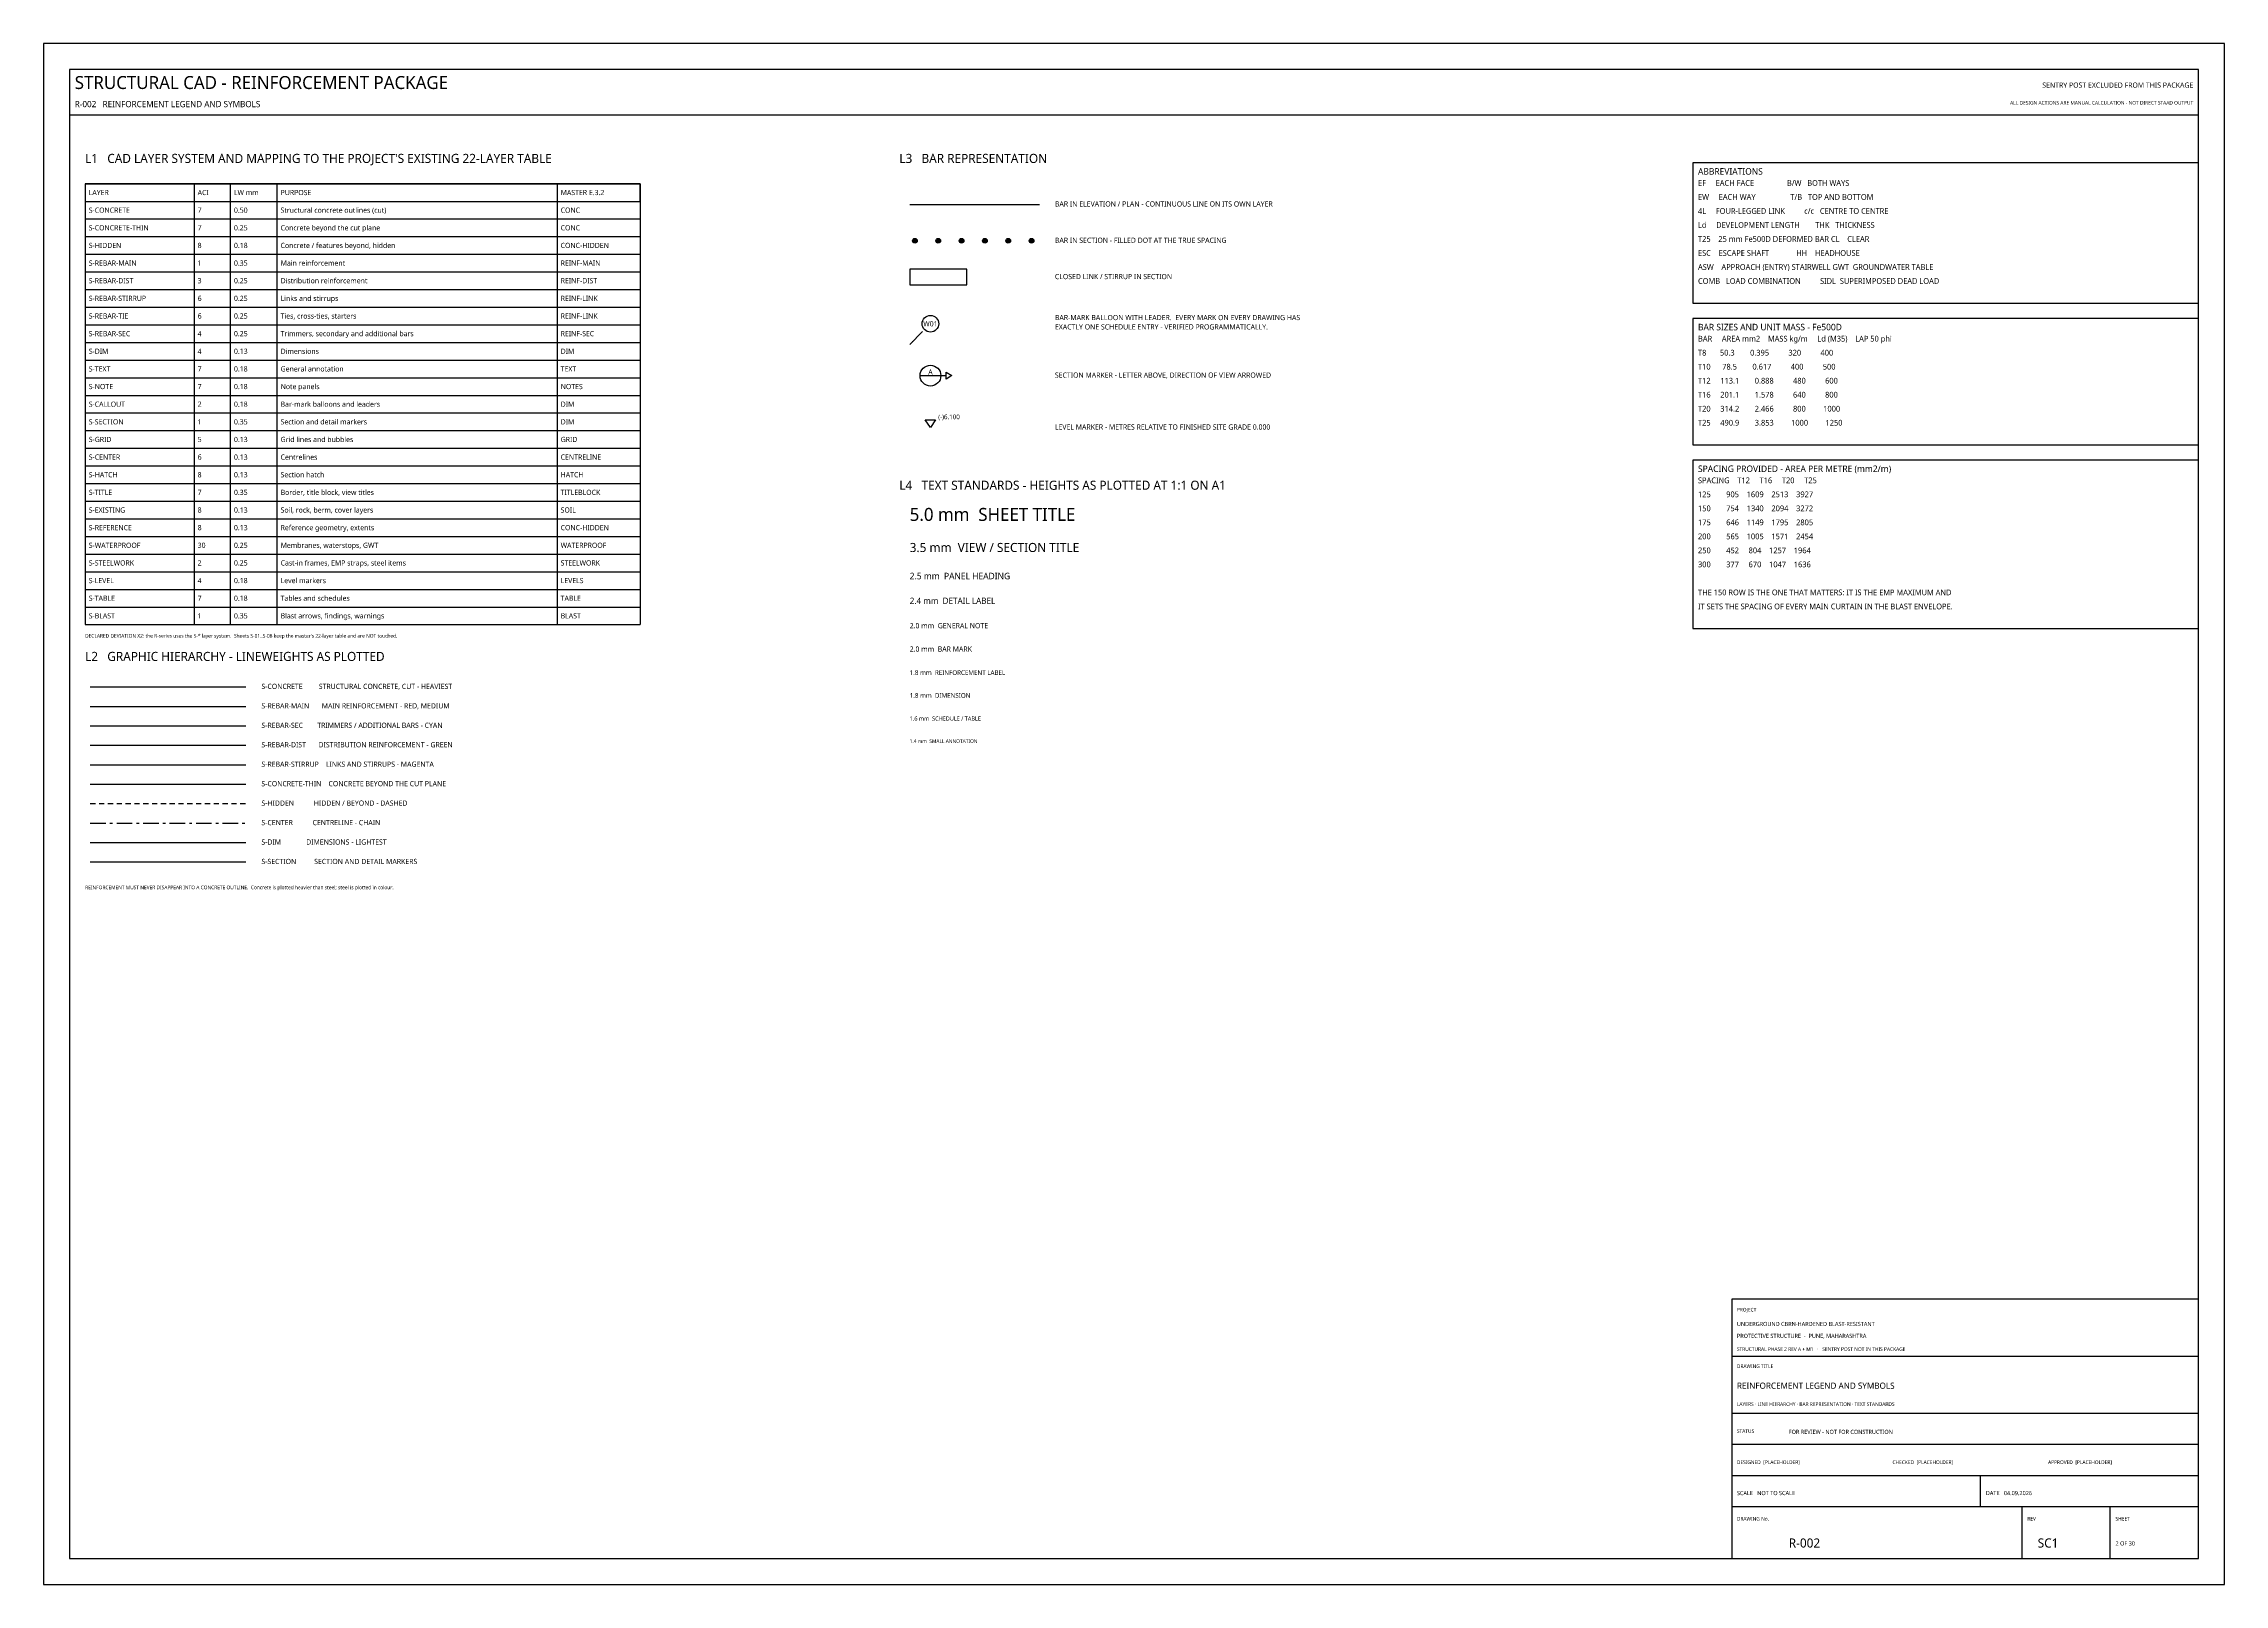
# Model space of a CAD drawing. Header units: millimetres. Extents: x 0 to 841, y 0 to 594.
import ezdxf
from ezdxf.enums import TextEntityAlignment as Align

# ---------------------------------------------------------------- set-up
doc = ezdxf.new("R2010")
doc.units = ezdxf.units.MM
for name, color, linetype in [('S-BLAST', 1, 'Continuous'), ('S-CALLOUT', 2, 'Continuous'), ('S-CENTER', 6, 'Continuous'), ('S-CONCRETE', 7, 'Continuous'), ('S-CONCRETE-THIN', 7, 'Continuous'), ('S-DIM', 4, 'Continuous'), ('S-HIDDEN', 8, 'Continuous'), ('S-LEVEL', 4, 'Continuous'), ('S-NOTE', 7, 'Continuous'), ('S-REBAR-DIST', 3, 'Continuous'), ('S-REBAR-MAIN', 1, 'Continuous'), ('S-REBAR-SEC', 4, 'Continuous'), ('S-REBAR-STIRRUP', 6, 'Continuous'), ('S-SECTION', 1, 'Continuous'), ('S-TABLE', 7, 'Continuous'), ('S-TEXT', 7, 'Continuous'), ('S-TITLE', 7, 'Continuous')]:
    doc.layers.add(name, color=color, linetype=linetype)
doc.styles.add('OpenSans', font='OpenSans-Regular.ttf')
doc.dimstyles.new('SC-DIM', dxfattribs={"dimtxt": 1.8, "dimasz": 1.6, "dimexe": 1.2, "dimexo": 1, "dimgap": 0.8, "dimtad": 1, "dimdec": 0, "dimblk": 'ARCHTICK', "dimcen": 2.5, "dimclrd": 4, "dimclre": 4, "dimclrt": 4, "dimazin": 3, "dimtfac": 1, "dimtmove": 0, "dimatfit": 3, "dimlwd": 13, "dimlwe": 13})

# ---------------------------------------------------------------- blocks, each defined once
blk = doc.blocks.new('BARMARK')
at = {"layer": 'S-CALLOUT'}
blk.add_circle((0, 0), 3.2, dxfattribs=at)
blk = doc.blocks.new('_ARCHTICK')
at = {"color": 0, "linetype": 'BYBLOCK', "const_width": 0.15}
blk.add_lwpolyline([(-0.5, -0.5), (0.5, 0.5)], dxfattribs=at)
blk = doc.blocks.new('SECMARK')
at = {"layer": 'S-SECTION'}
blk.add_line((-4, 0), (4, 0), dxfattribs=at)
blk.add_circle((0, 0), 4, dxfattribs=at)
blk = doc.blocks.new('LEVELMK')
at = {"layer": 'S-LEVEL'}
blk.add_lwpolyline([(0, 0), (-2, 3), (2, 3), (0, 0)], close=True, dxfattribs=at)

msp = doc.modelspace()

# ---------------------------------------------------------------- hatches: boundary and pattern name
at = {"layer": 'S-REBAR-MAIN'}
for points in [[(336.9, 518), (336.83, 518.34), (336.64, 518.64), (336.34, 518.83), (336, 518.9), (335.66, 518.83), (335.36, 518.64), (335.17, 518.34), (335.1, 518), (335.17, 517.66), (335.36, 517.36), (335.66, 517.17), (336, 517.1), (336.34, 517.17), (336.64, 517.36), (336.83, 517.66)], [(345.9, 518), (345.83, 518.34), (345.64, 518.64), (345.34, 518.83), (345, 518.9), (344.66, 518.83), (344.36, 518.64), (344.17, 518.34), (344.1, 518), (344.17, 517.66), (344.36, 517.36), (344.66, 517.17), (345, 517.1), (345.34, 517.17), (345.64, 517.36), (345.83, 517.66)], [(354.9, 518), (354.83, 518.34), (354.64, 518.64), (354.34, 518.83), (354, 518.9), (353.66, 518.83), (353.36, 518.64), (353.17, 518.34), (353.1, 518), (353.17, 517.66), (353.36, 517.36), (353.66, 517.17), (354, 517.1), (354.34, 517.17), (354.64, 517.36), (354.83, 517.66)], [(363.9, 518), (363.83, 518.34), (363.64, 518.64), (363.34, 518.83), (363, 518.9), (362.66, 518.83), (362.36, 518.64), (362.17, 518.34), (362.1, 518), (362.17, 517.66), (362.36, 517.36), (362.66, 517.17), (363, 517.1), (363.34, 517.17), (363.64, 517.36), (363.83, 517.66)], [(372.9, 518), (372.83, 518.34), (372.64, 518.64), (372.34, 518.83), (372, 518.9), (371.66, 518.83), (371.36, 518.64), (371.17, 518.34), (371.1, 518), (371.17, 517.66), (371.36, 517.36), (371.66, 517.17), (372, 517.1), (372.34, 517.17), (372.64, 517.36), (372.83, 517.66)], [(381.9, 518), (381.83, 518.34), (381.64, 518.64), (381.34, 518.83), (381, 518.9), (380.66, 518.83), (380.36, 518.64), (380.17, 518.34), (380.1, 518), (380.17, 517.66), (380.36, 517.36), (380.66, 517.17), (381, 517.1), (381.34, 517.17), (381.64, 517.36), (381.83, 517.66)]]:
    msp.add_hatch(color=1, dxfattribs=at).paths.add_polyline_path(points)

# ---------------------------------------------------------------- linework, layer by layer
at = {"layer": 'S-CENTER'}
for p, q in [((18, 293.5), (24, 293.5)), ((25.6, 293.5), (26.6, 293.5)), ((28.2, 293.5), (34.2, 293.5)), ((35.8, 293.5), (36.8, 293.5)), ((38.4, 293.5), (44.4, 293.5)), ((46, 293.5), (47, 293.5)), ((48.6, 293.5), (54.6, 293.5)), ((56.2, 293.5), (57.2, 293.5)), ((58.8, 293.5), (64.8, 293.5)), ((66.4, 293.5), (67.4, 293.5)), ((69, 293.5), (75, 293.5)), ((76.6, 293.5), (77.6, 293.5))]:
    msp.add_line(p, q, dxfattribs=at)
at = {"layer": 'S-CONCRETE'}
msp.add_line((18, 346), (78, 346), dxfattribs=at)
at = {"layer": 'S-CONCRETE-THIN'}
msp.add_line((18, 308.5), (78, 308.5), dxfattribs=at)
at = {"layer": 'S-DIM'}
msp.add_line((18, 286), (78, 286), dxfattribs=at)
at = {"layer": 'S-HIDDEN'}
for p, q in [((18, 301), (20, 301)), ((21.4, 301), (23.4, 301)), ((24.8, 301), (26.8, 301)), ((28.2, 301), (30.2, 301)), ((31.6, 301), (33.6, 301)), ((35, 301), (37, 301)), ((38.4, 301), (40.4, 301)), ((41.8, 301), (43.8, 301)), ((45.2, 301), (47.2, 301)), ((48.6, 301), (50.6, 301)), ((52, 301), (54, 301)), ((55.4, 301), (57.4, 301)), ((58.8, 301), (60.8, 301)), ((62.2, 301), (64.2, 301)), ((65.6, 301), (67.6, 301)), ((69, 301), (71, 301)), ((72.4, 301), (74.4, 301)), ((75.8, 301), (77.8, 301))]:
    msp.add_line(p, q, dxfattribs=at)
at = {"layer": 'S-REBAR-DIST'}
msp.add_line((18, 323.5), (78, 323.5), dxfattribs=at)
at = {"layer": 'S-REBAR-MAIN'}
for p, q in [((334, 532), (384, 532)), ((18, 338.5), (78, 338.5))]:
    msp.add_line(p, q, dxfattribs=at)
for centre in [(336, 518), (345, 518), (354, 518), (363, 518), (372, 518), (381, 518)]:
    msp.add_circle(centre, 0.9, dxfattribs=at)
at = {"layer": 'S-REBAR-SEC'}
msp.add_line((18, 331), (78, 331), dxfattribs=at)
at = {"layer": 'S-REBAR-STIRRUP'}
msp.add_line((18, 316), (78, 316), dxfattribs=at)
msp.add_lwpolyline([(334, 501), (356, 501), (356, 507), (334, 507)], close=True, dxfattribs=at)
at = {"layer": 'S-SECTION'}
for p, q in [((346, 466), (348, 466)), ((18, 278.5), (78, 278.5))]:
    msp.add_line(p, q, dxfattribs=at)
msp.add_lwpolyline([(348, 467.4), (350.2, 466), (348, 464.6)], close=True, dxfattribs=at)
at = {"layer": 'S-TABLE'}
for p, q in [((16, 540), (230, 540)), ((16, 540), (16, 370)), ((58, 540), (58, 370)), ((72, 540), (72, 370)), ((90, 540), (90, 370)), ((198, 540), (198, 370)), ((230, 540), (230, 370)), ((16, 526.4), (230, 526.4)), ((16, 519.6), (230, 519.6)), ((16, 512.8), (230, 512.8)), ((16, 506), (230, 506)), ((16, 499.2), (230, 499.2)), ((16, 492.4), (230, 492.4)), ((16, 485.6), (230, 485.6)), ((16, 478.8), (230, 478.8)), ((16, 472), (230, 472)), ((16, 465.2), (230, 465.2)), ((16, 458.4), (230, 458.4)), ((16, 451.6), (230, 451.6)), ((16, 444.8), (230, 444.8)), ((16, 438), (230, 438)), ((16, 431.2), (230, 431.2)), ((16, 424.4), (230, 424.4)), ((16, 417.6), (230, 417.6)), ((16, 410.8), (230, 410.8)), ((16, 404), (230, 404)), ((16, 397.2), (230, 397.2)), ((16, 390.4), (230, 390.4)), ((16, 383.6), (230, 383.6)), ((16, 376.8), (230, 376.8)), ((16, 370), (230, 370))]:
    msp.add_line(p, q, dxfattribs=at)
msp.add_lwpolyline([(16, 533.2), (230, 533.2), (230, 540), (16, 540)], close=True, dxfattribs=at)
at = {"layer": 'S-TITLE'}
for p, q in [((10, 566.5), (831, 566.5)), ((651, 88), (831, 88)), ((651, 66), (831, 66)), ((651, 54), (831, 54)), ((651, 42), (831, 42)), ((747, 30), (747, 42)), ((651, 30), (831, 30)), ((763, 10), (763, 30)), ((797, 10), (797, 30))]:
    msp.add_line(p, q, dxfattribs=at)
for points in [[(0, 0), (841, 0), (841, 594), (0, 594)], [(10, 10), (831, 10), (831, 584), (10, 584)], [(636, 493.98), (831, 493.98), (831, 548), (636, 548)], [(636, 439.35), (831, 439.35), (831, 487.98), (636, 487.98)], [(636, 368.53), (831, 368.53), (831, 433.35), (636, 433.35)], [(651, 10), (831, 10), (831, 110), (651, 110)]]:
    msp.add_lwpolyline(points, close=True, dxfattribs=at)

# ---------------------------------------------------------------- block references
at = {"layer": 'S-CALLOUT'}
msp.add_blockref('BARMARK', (342, 486), dxfattribs=at)
at = {"layer": 'S-LEVEL'}
msp.add_blockref('LEVELMK', (342, 446), dxfattribs=at)
at = {"layer": 'S-SECTION'}
msp.add_blockref('SECMARK', (342, 466), dxfattribs=at)

# ---------------------------------------------------------------- texts
at = {"layer": 'S-BLAST', "style": 'OpenSans'}
for s, height, p in [('ALL DESIGN ACTIONS ARE MANUAL CALCULATION - NOT DIRECT STAAD OUTPUT', 1.4, (829, 570.5)), ('SENTRY POST EXCLUDED FROM THIS PACKAGE', 2, (829, 577))]:
    msp.add_text(s, height=height, dxfattribs=at).set_placement(p, align=Align.RIGHT)
for s, height, p in [("DECLARED DEVIATION X2: the R-series uses the S-* layer system.  Sheets S-01..S-08 keep the master's 22-layer table and are NOT touched.", 1.4, (16, 365)), ('REINFORCEMENT MUST NEVER DISAPPEAR INTO A CONCRETE OUTLINE.  Concrete is plotted heavier than steel; steel is plotted in colour.', 1.4, (16, 268)), ('FOR REVIEW - NOT FOR CONSTRUCTION', 1.6, (673, 58))]:
    msp.add_text(s, height=height, dxfattribs=at).set_placement(p)
at = {"layer": 'S-CALLOUT', "style": 'OpenSans'}
msp.add_text('W01', height=2, dxfattribs=at).set_placement((342, 486), align=Align.MIDDLE_CENTER)
at = {"layer": 'S-LEVEL', "style": 'OpenSans'}
msp.add_text('(-)6.100', height=1.8, dxfattribs=at).set_placement((345, 449.2))
at = {"layer": 'S-NOTE', "style": 'OpenSans'}
for s, p in [('EF     EACH FACE                 B/W   BOTH WAYS', (638, 539.17)), ('4L     FOUR-LEGGED LINK          c/c   CENTRE TO CENTRE', (638, 528.38)), ('EW     EACH WAY                  T/B   TOP AND BOTTOM', (638, 533.77)), ('Ld     DEVELOPMENT LENGTH        THK   THICKNESS', (638, 522.98)), ('T25    25 mm Fe500D DEFORMED BAR CL    CLEAR', (638, 517.58)), ('ESC    ESCAPE SHAFT              HH    HEADHOUSE', (638, 512.18)), ('ASW    APPROACH (ENTRY) STAIRWELL GWT  GROUNDWATER TABLE', (638, 506.78)), ('COMB   LOAD COMBINATION          SIDL  SUPERIMPOSED DEAD LOAD', (638, 501.38)), ('BAR     AREA mm2    MASS kg/m     Ld (M35)    LAP 50 phi', (638, 479.15)), ('T8       50.3        0.395          320          400', (638, 473.75)), ('T10      78.5        0.617          400          500', (638, 468.35)), ('T12     113.1        0.888          480          600', (638, 462.95)), ('T16     201.1        1.578          640          800', (638, 457.55)), ('T20     314.2        2.466          800         1000', (638, 452.15)), ('T25     490.9        3.853         1000         1250', (638, 446.75)), ('SPACING    T12     T16     T20     T25', (638, 424.53)), ('125        905    1609    2513    3927', (638, 419.13)), ('150        754    1340    2094    3272', (638, 413.73)), ('200        565    1005    1571    2454', (638, 402.93)), ('175        646    1149    1795    2805', (638, 408.33)), ('250        452     804    1257    1964', (638, 397.53)), ('300        377     670    1047    1636', (638, 392.13)), ('THE 150 ROW IS THE ONE THAT MATTERS: IT IS THE EMP MAXIMUM AND', (638, 381.33)), ('IT SETS THE SPACING OF EVERY MAIN CURTAIN IN THE BLAST ENVELOPE.', (638, 375.93))]:
    msp.add_text(s, height=2.2, dxfattribs=at).set_placement(p)
at = {"layer": 'S-SECTION', "style": 'OpenSans'}
msp.add_text('A', height=2, dxfattribs=at).set_placement((342, 467.4), align=Align.MIDDLE_CENTER)
at = {"layer": 'S-TABLE', "style": 'OpenSans'}
for s, p in [('S-CONCRETE', (17.4, 528.8)), ('LAYER', (17.4, 535.6)), ('ACI', (59.4, 535.6)), ('7', (59.4, 528.8)), ('0.50', (73.4, 528.8)), ('LW mm', (73.4, 535.6)), ('Structural concrete outlines (cut)', (91.4, 528.8)), ('PURPOSE', (91.4, 535.6)), ('CONC', (199.4, 528.8)), ('MASTER E.3.2', (199.4, 535.6)), ('S-CONCRETE-THIN', (17.4, 522)), ('7', (59.4, 522)), ('0.25', (73.4, 522)), ('Concrete beyond the cut plane', (91.4, 522)), ('CONC', (199.4, 522)), ('S-HIDDEN', (17.4, 515.2)), ('8', (59.4, 515.2)), ('0.18', (73.4, 515.2)), ('Concrete / features beyond, hidden', (91.4, 515.2)), ('CONC-HIDDEN', (199.4, 515.2)), ('S-REBAR-MAIN', (17.4, 508.4)), ('1', (59.4, 508.4)), ('0.35', (73.4, 508.4)), ('Main reinforcement', (91.4, 508.4)), ('REINF-MAIN', (199.4, 508.4)), ('S-REBAR-DIST', (17.4, 501.6)), ('S-REBAR-STIRRUP', (17.4, 494.8)), ('3', (59.4, 501.6)), ('6', (59.4, 494.8)), ('0.25', (73.4, 501.6)), ('0.25', (73.4, 494.8)), ('Distribution reinforcement', (91.4, 501.6)), ('Links and stirrups', (91.4, 494.8)), ('REINF-DIST', (199.4, 501.6)), ('REINF-LINK', (199.4, 494.8)), ('S-REBAR-TIE', (17.4, 488)), ('6', (59.4, 488)), ('0.25', (73.4, 488)), ('Ties, cross-ties, starters', (91.4, 488)), ('REINF-LINK', (199.4, 488)), ('S-REBAR-SEC', (17.4, 481.2)), ('4', (59.4, 481.2)), ('0.25', (73.4, 481.2)), ('Trimmers, secondary and additional bars', (91.4, 481.2)), ('REINF-SEC', (199.4, 481.2)), ('S-DIM', (17.4, 474.4)), ('4', (59.4, 474.4)), ('0.13', (73.4, 474.4)), ('Dimensions', (91.4, 474.4)), ('DIM', (199.4, 474.4)), ('S-TEXT', (17.4, 467.6)), ('S-NOTE', (17.4, 460.8)), ('7', (59.4, 467.6)), ('7', (59.4, 460.8)), ('0.18', (73.4, 467.6)), ('0.18', (73.4, 460.8)), ('General annotation', (91.4, 467.6)), ('Note panels', (91.4, 460.8)), ('TEXT', (199.4, 467.6)), ('NOTES', (199.4, 460.8)), ('S-CALLOUT', (17.4, 454)), ('2', (59.4, 454)), ('0.18', (73.4, 454)), ('Bar-mark balloons and leaders', (91.4, 454)), ('DIM', (199.4, 454)), ('S-SECTION', (17.4, 447.2)), ('1', (59.4, 447.2)), ('0.35', (73.4, 447.2)), ('Section and detail markers', (91.4, 447.2)), ('DIM', (199.4, 447.2)), ('S-GRID', (17.4, 440.4)), ('5', (59.4, 440.4)), ('0.13', (73.4, 440.4)), ('Grid lines and bubbles', (91.4, 440.4)), ('GRID', (199.4, 440.4)), ('S-CENTER', (17.4, 433.6)), ('6', (59.4, 433.6)), ('0.13', (73.4, 433.6)), ('Section hatch', (91.4, 426.8)), ('Centrelines', (91.4, 433.6)), ('CENTRELINE', (199.4, 433.6)), ('S-HATCH', (17.4, 426.8)), ('S-TITLE', (17.4, 420)), ('7', (59.4, 420)), ('8', (59.4, 426.8)), ('0.13', (73.4, 426.8)), ('0.35', (73.4, 420)), ('Border, title block, view titles', (91.4, 420)), ('TITLEBLOCK', (199.4, 420)), ('HATCH', (199.4, 426.8)), ('S-EXISTING', (17.4, 413.2)), ('8', (59.4, 413.2)), ('0.13', (73.4, 413.2)), ('Soil, rock, berm, cover layers', (91.4, 413.2)), ('SOIL', (199.4, 413.2)), ('S-REFERENCE', (17.4, 406.4)), ('8', (59.4, 406.4)), ('0.13', (73.4, 406.4)), ('Reference geometry, extents', (91.4, 406.4)), ('CONC-HIDDEN', (199.4, 406.4)), ('S-WATERPROOF', (17.4, 399.6)), ('30', (59.4, 399.6)), ('0.25', (73.4, 399.6)), ('Membranes, waterstops, GWT', (91.4, 399.6)), ('WATERPROOF', (199.4, 399.6)), ('S-STEELWORK', (17.4, 392.8)), ('S-LEVEL', (17.4, 386)), ('4', (59.4, 386)), ('2', (59.4, 392.8)), ('0.25', (73.4, 392.8)), ('0.18', (73.4, 386)), ('Cast-in frames, EMP straps, steel items', (91.4, 392.8)), ('Level markers', (91.4, 386)), ('STEELWORK', (199.4, 392.8)), ('LEVELS', (199.4, 386)), ('S-TABLE', (17.4, 379.2)), ('7', (59.4, 379.2)), ('0.18', (73.4, 379.2)), ('Tables and schedules', (91.4, 379.2)), ('TABLE', (199.4, 379.2)), ('S-BLAST', (17.4, 372.4)), ('1', (59.4, 372.4)), ('0.35', (73.4, 372.4)), ('Blast arrows, findings, warnings', (91.4, 372.4)), ('BLAST', (199.4, 372.4))]:
    msp.add_text(s, height=2, dxfattribs=at).set_placement(p)
at = {"layer": 'S-TEXT', "style": 'OpenSans'}
for s, height, p in [('BAR IN ELEVATION / PLAN - CONTINUOUS LINE ON ITS OWN LAYER', 2, (390, 531.2)), ('BAR IN SECTION - FILLED DOT AT THE TRUE SPACING', 2, (390, 517.2)), ('CLOSED LINK / STIRRUP IN SECTION', 2, (390, 503.2)), ('BAR-MARK BALLOON WITH LEADER.  EVERY MARK ON EVERY DRAWING HAS', 2, (390, 487.4)), ('EXACTLY ONE SCHEDULE ENTRY - VERIFIED PROGRAMMATICALLY.', 2, (390, 483.8)), ('SECTION MARKER - LETTER ABOVE, DIRECTION OF VIEW ARROWED', 2, (390, 465.2)), ('LEVEL MARKER - METRES RELATIVE TO FINISHED SITE GRADE 0.000', 2, (390, 445.2)), ('5.0 mm  SHEET TITLE', 5, (334, 410)), ('3.5 mm  VIEW / SECTION TITLE', 3.5, (334, 398)), ('2.5 mm  PANEL HEADING', 2.5, (334, 387.5)), ('2.4 mm  DETAIL LABEL', 2.4, (334, 378)), ('2.0 mm  GENERAL NOTE', 2, (334, 368.6)), ('2.0 mm  BAR MARK', 2, (334, 359.6)), ('S-CONCRETE         STRUCTURAL CONCRETE, CUT - HEAVIEST', 2, (84, 345.2)), ('1.8 mm  REINFORCEMENT LABEL', 1.8, (334, 350.6)), ('S-REBAR-MAIN       MAIN REINFORCEMENT - RED, MEDIUM', 2, (84, 337.7)), ('1.8 mm  DIMENSION', 1.8, (334, 341.8)), ('S-REBAR-SEC        TRIMMERS / ADDITIONAL BARS - CYAN', 2, (84, 330.2)), ('1.6 mm  SCHEDULE / TABLE', 1.6, (334, 333)), ('S-REBAR-DIST       DISTRIBUTION REINFORCEMENT - GREEN', 2, (84, 322.7)), ('1.4 mm  SMALL ANNOTATION', 1.4, (334, 324.4)), ('S-REBAR-STIRRUP    LINKS AND STIRRUPS - MAGENTA', 2, (84, 315.2)), ('S-CONCRETE-THIN    CONCRETE BEYOND THE CUT PLANE', 2, (84, 307.7)), ('S-HIDDEN           HIDDEN / BEYOND - DASHED', 2, (84, 300.2)), ('S-CENTER           CENTRELINE - CHAIN', 2, (84, 292.7)), ('S-DIM              DIMENSIONS - LIGHTEST', 2, (84, 285.2)), ('S-SECTION          SECTION AND DETAIL MARKERS', 2, (84, 277.7))]:
    msp.add_text(s, height=height, dxfattribs=at).set_placement(p)
at = {"layer": 'S-TITLE', "style": 'OpenSans'}
for s, height, p in [('STRUCTURAL CAD - REINFORCEMENT PACKAGE', 5, (12, 576.5)), ('R-002   REINFORCEMENT LEGEND AND SYMBOLS', 2.4, (12, 569.5)), ("L1   CAD LAYER SYSTEM AND MAPPING TO THE PROJECT'S EXISTING 22-LAYER TABLE", 3.5, (16, 548)), ('L3   BAR REPRESENTATION', 3.5, (330, 548)), ('ABBREVIATIONS', 2.5, (638, 543.5)), ('BAR SIZES AND UNIT MASS - Fe500D', 2.5, (638, 483.48)), ('SPACING PROVIDED - AREA PER METRE (mm2/m)', 2.5, (638, 428.85)), ('L4   TEXT STANDARDS - HEIGHTS AS PLOTTED AT 1:1 ON A1', 3.5, (330, 422)), ('L2   GRAPHIC HIERARCHY - LINEWEIGHTS AS PLOTTED', 3.5, (16, 356)), ('PROJECT', 1.4, (653, 105.2)), ('UNDERGROUND CBRN-HARDENED BLAST-RESISTANT', 1.6, (653, 99.6)), ('PROTECTIVE STRUCTURE  -  PUNE, MAHARASHTRA', 1.6, (653, 95)), ('STRUCTURAL PHASE 2 REV A + M1   ·   SENTRY POST NOT IN THIS PACKAGE', 1.4, (653, 90)), ('DRAWING TITLE', 1.4, (653, 83.4)), ('REINFORCEMENT LEGEND AND SYMBOLS', 2.4, (653, 75.4)), ('LAYERS · LINE HIERARCHY · BAR REPRESENTATION · TEXT STANDARDS', 1.4, (653, 68.8)), ('STATUS', 1.4, (653, 58.4)), ('DESIGNED  [PLACEHOLDER]', 1.4, (653, 46.4)), ('CHECKED  [PLACEHOLDER]', 1.4, (713, 46.4)), ('APPROVED  [PLACEHOLDER]', 1.4, (773, 46.4)), ('SCALE   NOT TO SCALE', 1.6, (653, 34.4)), ('DATE   04.09.2026', 1.6, (749, 34.4)), ('DRAWING No.', 1.4, (653, 24.6)), ('REV', 1.4, (765, 24.6)), ('SHEET', 1.4, (799, 24.6)), ('R-002', 3.5, (673, 14.2)), ('SC1', 3.5, (769, 14.2)), ('2 OF 30', 1.6, (799, 15))]:
    msp.add_text(s, height=height, dxfattribs=at).set_placement(p)

# ---------------------------------------------------------------- leaders
at = {"layer": 'S-CALLOUT'}
msp.add_leader([(334, 478), (339, 483)], dimstyle='SC-DIM', dxfattribs=at)

doc.saveas('drawing.dxf')
